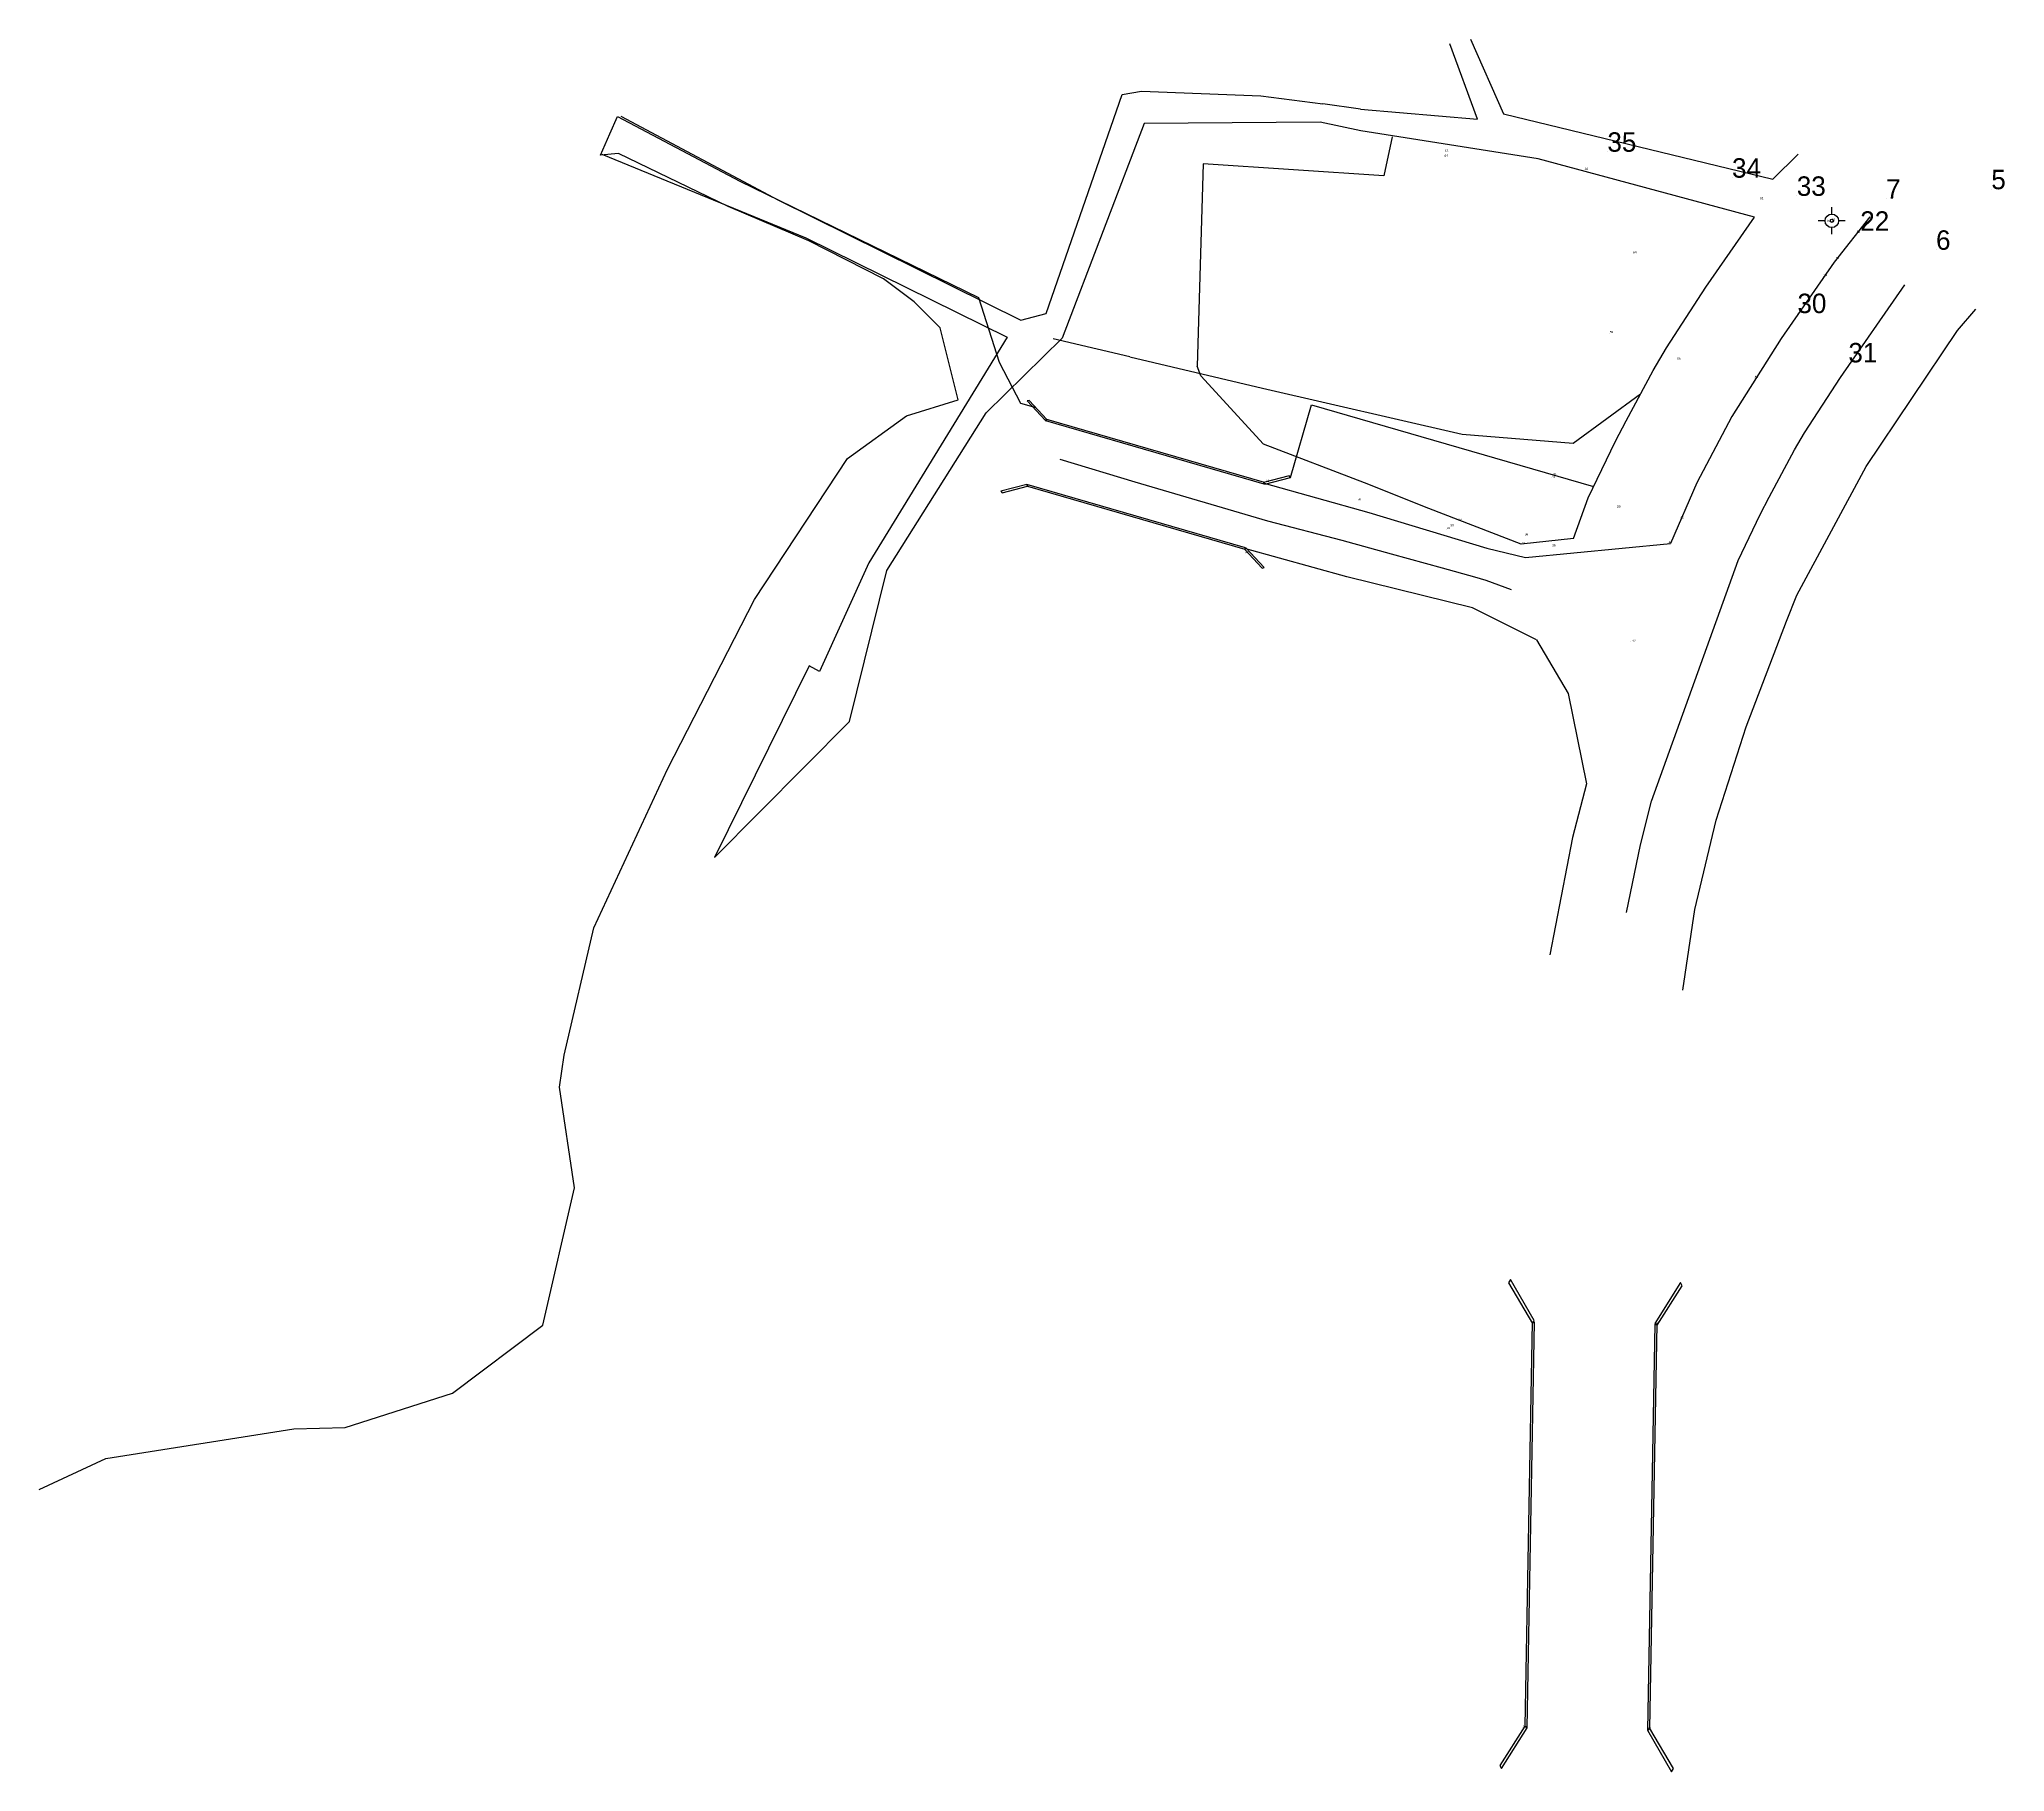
# Model space of a CAD drawing. Extents: x 550815 to 552079, y 1838416 to 1840178.
# Drawn here: x 550814.6 to 550996.4, y 1838544.7 to 1838705 of the extents above; entities that cross this region are included whole.
import ezdxf

# ---------------------------------------------------------------- set-up
doc = ezdxf.new("R2010")
doc.units = 0
for name, color, linetype in [('Level 1', 7, 'Continuous'), ('Level 10', 7, 'Continuous'), ('Level 12', 7, 'Continuous'), ('Level 22', 7, 'Continuous'), ('Level 23', 7, 'Continuous'), ('Level 27', 7, 'Continuous'), ('Level 31', 7, 'Continuous'), ('Level 5', 7, 'Continuous'), ('Level 50', 7, 'Continuous'), ('Level 7', 7, 'Continuous'), ('Level 9', 7, 'Continuous')]:
    doc.layers.add(name, color=color, linetype=linetype)

msp = doc.modelspace()

# ---------------------------------------------------------------- linework, layer by layer
at = {"layer": 'Level 1'}
for p, q in [((550930.33, 1838664.46), (550932.29, 1838671.18)), ((550932.29, 1838671.18), (550958.36, 1838663.61))]:
    msp.add_line(p, q, dxfattribs=at)
at = {"layer": 'Level 10'}
for p, q in [((550916.8, 1838697.19), (550909.21, 1838677.34)), ((550933.07, 1838697.33), (550916.8, 1838697.19)), ((550909.21, 1838677.34), (550902.18, 1838670.42))]:
    msp.add_line(p, q, dxfattribs=at)
for points in [[(550868.4, 1838697.88), (550882.97, 1838690.11), (550905.39, 1838679), (550907.74, 1838679.61), (550914.78, 1838699.89), (550916.57, 1838700.19)], [(550916.57, 1838700.19), (550927.59, 1838699.76), (550933.34, 1838699.01)], [(550973.25, 1838688.54), (550953.25, 1838693.93), (550936.84, 1838696.54)], [(550866.63, 1838694.38), (550885.5, 1838686.61), (550904.14, 1838677.43), (550891.34, 1838656.56), (550886.78, 1838646.51), (550885.82, 1838647.01)], [(550956.52, 1838658.81), (550957.87, 1838662.58), (550960.39, 1838667.81), (550961.38, 1838669.69), (550963.87, 1838674.34), (550965.11, 1838676.46), (550968.76, 1838682.07), (550973.25, 1838688.54)], [(550889.56, 1838641.86), (550892.99, 1838655.84), (550902.18, 1838670.42)], [(550885.82, 1838647.01), (550877.06, 1838629.29)], [(550877.06, 1838629.29), (550889.56, 1838641.86)]]:
    msp.add_lwpolyline(points, dxfattribs=at)
at = {"layer": 'Level 22'}
for p, q in [((550983.92, 1838688.58), (550980.62, 1838684.37)), ((550980.62, 1838684.37), (550975.72, 1838677.31)), ((550992.03, 1838678.04), (550993.74, 1838680.02)), ((550983.6, 1838665.48), (550992.03, 1838678.04)), ((550975.72, 1838677.31), (550971.15, 1838670.09)), ((550971.15, 1838670.09), (550967.91, 1838663.94)), ((550977.17, 1838653.56), (550983.6, 1838665.48)), ((550927.9, 1838663.91), (550937.58, 1838661.21)), ((550967.91, 1838663.94), (550965.48, 1838658.33)), ((550937.58, 1838661.21), (550948.49, 1838657.91)), ((550948.49, 1838657.91), (550952.09, 1838657.04)), ((550952.09, 1838657.04), (550965.48, 1838658.33)), ((550952.09, 1838657.04), (550965.48, 1838658.33)), ((550935.56, 1838655.25), (550926.2, 1838657.86)), ((550947.16, 1838652.39), (550935.56, 1838655.25)), ((550976.21, 1838651.15), (550977.17, 1838653.56)), ((550976.21, 1838651.15), (550977.17, 1838653.56)), ((550953.08, 1838649.42), (550947.16, 1838652.39)), ((550972.49, 1838641.39), (550976.21, 1838651.15)), ((550972.49, 1838641.39), (550976.21, 1838651.15)), ((550953.08, 1838649.42), (550956.01, 1838644.47)), ((550956.01, 1838644.47), (550957.72, 1838636.1)), ((550969.7, 1838632.75), (550972.49, 1838641.39)), ((550957.72, 1838636.1), (550956.41, 1838631.14)), ((550967.74, 1838624.46), (550969.7, 1838632.75)), ((550956.41, 1838631.14), (550954.34, 1838620.29)), ((550966.63, 1838617), (550967.74, 1838624.46))]:
    msp.add_line(p, q, dxfattribs=at)
for points in [[(550961.41, 1838624.19), (550962.72, 1838630.46), (550963.74, 1838634.51), (550971.73, 1838656.78), (550973.77, 1838661.03), (550974.62, 1838662.63), (550976.96, 1838667.01), (550977.87, 1838668.57), (550981.21, 1838673.71), (550987.16, 1838682.27)], [(550908.99, 1838666.13), (550915.94, 1838664.05), (550928.22, 1838660.43), (550935.1, 1838658.64), (550939.66, 1838657.39), (550944.36, 1838656.1), (550947.37, 1838655.27), (550948.41, 1838654.94), (550950.74, 1838654.08)]]:
    msp.add_lwpolyline(points, dxfattribs=at)
at = {"layer": 'Level 23'}
for p, q in [((550937.19, 1838663.94), (550927.83, 1838667.52)), ((550943.14, 1838661.59), (550937.19, 1838663.94)), ((550951.68, 1838658.29), (550943.14, 1838661.59)), ((550956.52, 1838658.81), (550951.68, 1838658.29))]:
    msp.add_line(p, q, dxfattribs=at)
msp.add_lwpolyline([(550814.61, 1838570.81), (550820.75, 1838573.66), (550838.14, 1838576.42), (550842.9, 1838576.55), (550852.84, 1838579.72), (550861.17, 1838586), (550864.11, 1838598.72), (550862.71, 1838608.04), (550863.15, 1838611), (550865.89, 1838622.77), (550872.7, 1838637.45), (550880.76, 1838653.16), (550889.37, 1838666.2), (550894.81, 1838670.16), (550899.6, 1838671.62), (550897.92, 1838678.29), (550895.52, 1838680.7), (550892.68, 1838682.83), (550885.79, 1838686.36), (550878.34, 1838689.52), (550868.17, 1838694.43), (550866.52, 1838694.28), (550867.39, 1838696.25), (550868.1, 1838697.86), (550879.39, 1838691.86), (550901.49, 1838681.1), (550903.39, 1838675.11), (550905.35, 1838671.33), (550906.78, 1838670.92)], dxfattribs=at)
at = {"layer": 'Level 27'}
for points in [[(550907.67, 1838669.72), (550907.79, 1838669.81), (550906.16, 1838671.58), (550905.97, 1838671.53)], [(550927.88, 1838663.85), (550927.92, 1838663.97), (550907.79, 1838669.81), (550907.67, 1838669.72)], [(550906, 1838663.66), (550905.96, 1838663.8), (550903.55, 1838663.18), (550903.68, 1838663.04)], [(550926.13, 1838657.82), (550926.17, 1838657.94), (550905.96, 1838663.8), (550906, 1838663.66)], [(550930.33, 1838664.46), (550930.2, 1838664.6), (550927.83, 1838663.98), (550927.97, 1838663.84)], [(550927.72, 1838656.06), (550927.91, 1838656.11), (550926.21, 1838657.93), (550926.09, 1838657.83)], [(550950.69, 1838590.24), (550950.51, 1838589.94), (550952.71, 1838586.15), (550952.89, 1838586.45)], [(550966.58, 1838589.65), (550966.4, 1838589.95), (550964.04, 1838586.17), (550964.26, 1838586.01)], [(550952.91, 1838586.3), (550952.69, 1838586.3), (550952, 1838548.91), (550952.22, 1838548.76)], [(550964.26, 1838586.09), (550964.04, 1838586.09), (550963.35, 1838548.55), (550963.58, 1838548.7)], [(550952.22, 1838548.76), (550952, 1838548.91), (550949.69, 1838545.28), (550949.86, 1838544.98)], [(550963.58, 1838548.7), (550963.35, 1838548.55), (550965.57, 1838544.69), (550965.76, 1838544.99)]]:
    msp.add_lwpolyline(points, close=True, dxfattribs=at)
at = {"layer": 'Level 31'}
for p, q in [((550922.25, 1838693.46), (550921.71, 1838674.76)), ((550938.96, 1838692.35), (550922.25, 1838693.46)), ((550922.04, 1838673.87), (550927.83, 1838667.52))]:
    msp.add_line(p, q, dxfattribs=at)
for points in [[(550939.74, 1838695.96), (550938.96, 1838692.35)], [(550922.04, 1838673.87), (550921.71, 1838674.76)]]:
    msp.add_lwpolyline(points, dxfattribs=at)
at = {"layer": 'Level 5'}
for p, q in [((550947.63, 1838697.6), (550945.09, 1838704.59)), ((550936.82, 1838698.54), (550933.34, 1838699.01)), ((550936.82, 1838698.54), (550947.63, 1838697.6)), ((550936.84, 1838696.54), (550933.07, 1838697.33)), ((550974.96, 1838692.05), (550977.29, 1838694.36))]:
    msp.add_line(p, q, dxfattribs=at)
msp.add_lwpolyline([(550946.99, 1838705), (550950.03, 1838698.11), (550974.96, 1838692.05)], dxfattribs=at)
at = {"layer": 'Level 50'}
for p, q in [((550912.46, 1838676.33), (550908.39, 1838677.29)), ((550915.49, 1838675.61), (550912.46, 1838676.33))]:
    msp.add_line(p, q, dxfattribs=at)
msp.add_lwpolyline([(550915.49, 1838675.61), (550927.74, 1838672.7), (550946.22, 1838668.47), (550956.47, 1838667.61), (550962.72, 1838672.19)], dxfattribs=at)
at = {"layer": 'Level 7'}
for p, q in [((550944.63, 1838694.58), (550944.63, 1838694.58)), ((550959.65, 1838694.59), (550959.65, 1838694.59)), ((550944.59, 1838694.14), (550944.59, 1838694.14)), ((550957.56, 1838692.91), (550957.56, 1838692.91)), ((550957.56, 1838692.91), (550957.56, 1838692.91)), ((550971.18, 1838692.19), (550971.18, 1838692.19)), ((550995.16, 1838691.12), (550995.16, 1838691.12)), ((550973.79, 1838690.2), (550973.79, 1838690.2)), ((550973.79, 1838690.2), (550973.79, 1838690.2)), ((550977.17, 1838690.51), (550977.17, 1838690.51)), ((550980.41, 1838688.82), (550980.41, 1838689.45)), ((550980.41, 1838688.82), (550980.41, 1838689.45)), ((550985.43, 1838690.24), (550985.43, 1838690.24)), ((550979.78, 1838688.2), (550979.15, 1838688.2)), ((550979.78, 1838688.2), (550979.15, 1838688.2)), ((550980.41, 1838686.95), (550980.41, 1838687.57)), ((550980.41, 1838686.95), (550980.41, 1838687.57)), ((550981.65, 1838688.2), (550981.03, 1838688.2)), ((550981.65, 1838688.2), (550981.03, 1838688.2)), ((550982.72, 1838687.08), (550982.72, 1838687.08)), ((550982.72, 1838687.08), (550982.72, 1838687.08)), ((550983.03, 1838687.28), (550983.03, 1838687.28)), ((550983.61, 1838688.04), (550983.61, 1838688.04)), ((550983.61, 1838688.04), (550983.61, 1838688.04)), ((550962.04, 1838685.18), (550962.04, 1838685.18)), ((550962.04, 1838685.18), (550962.04, 1838685.18)), ((550990.05, 1838685.52), (550990.05, 1838685.52)), ((550980.78, 1838684.66), (550980.78, 1838684.66)), ((550980.78, 1838684.66), (550980.78, 1838684.66)), ((550979.65, 1838683.09), (550979.65, 1838683.09)), ((550979.65, 1838683.09), (550979.65, 1838683.09)), ((550977.23, 1838679.66), (550977.23, 1838679.66)), ((550959.88, 1838677.81), (550959.88, 1838677.81)), ((550959.88, 1838677.81), (550959.88, 1838677.81)), ((550966.1, 1838675.34), (550966.1, 1838675.34)), ((550966.1, 1838675.34), (550966.1, 1838675.34)), ((550981.94, 1838675.1), (550981.94, 1838675.1)), ((550973.27, 1838673.65), (550973.27, 1838673.65)), ((550973.27, 1838673.65), (550973.27, 1838673.65)), ((550973.28, 1838673.68), (550973.28, 1838673.68)), ((550973.28, 1838673.68), (550973.28, 1838673.68)), ((550907.65, 1838669.65), (550907.65, 1838669.65)), ((550905.92, 1838663.58), (550905.92, 1838663.58)), ((550928.06, 1838664.04), (550928.06, 1838664.04)), ((550954.51, 1838664.41), (550954.51, 1838664.41)), ((550954.63, 1838664.65), (550954.63, 1838664.65)), ((550936.61, 1838662.32), (550936.61, 1838662.32)), ((550960.55, 1838661.66), (550960.55, 1838661.66)), ((550945.13, 1838659.94), (550945.13, 1838659.94)), ((550945.86, 1838660.45), (550945.86, 1838660.45)), ((550966.39, 1838660.65), (550966.39, 1838660.65)), ((550944.8, 1838659.68), (550944.8, 1838659.68)), ((550951.73, 1838658.29), (550951.73, 1838658.29)), ((550952.03, 1838659.09), (550952.03, 1838659.09)), ((550954.55, 1838658.08), (550954.55, 1838658.08)), ((550965.32, 1838658.37), (550965.32, 1838658.37)), ((550926.15, 1838657.46), (550926.15, 1838657.46)), ((550961.75, 1838649.25), (550961.75, 1838649.25)), ((550964.08, 1838586.12), (550964.08, 1838586.12)), ((550951.81, 1838548.82), (550951.81, 1838548.82)), ((550963.41, 1838548.62), (550963.41, 1838548.62))]:
    msp.add_line(p, q, dxfattribs=at)
for radius in [0.625, 0.625, 0.15, 0.15]:
    msp.add_circle((550980.41, 1838688.2), radius, dxfattribs=at)

# ---------------------------------------------------------------- texts
at = {"layer": 'Level 10'}
msp.add_text('46', height=0.2, dxfattribs=at).set_placement((550966.4, 1838660.65))
at = {"layer": 'Level 12'}
for s, height, p in [('35', 1.8, (550959.65, 1838694.59)), ('64', 0.2, (550944.59, 1838694.14)), ('63', 0.2, (550944.63, 1838694.58)), ('62', 0.2, (550957.56, 1838692.91)), ('62', 0.2, (550957.56, 1838692.91)), ('34', 1.8, (550971.18, 1838692.19)), ('5', 1.8, (550995.16, 1838691.12)), ('33', 1.8, (550977.17, 1838690.51)), ('7', 1.8, (550985.43, 1838690.24)), ('61', 0.2, (550973.78, 1838690.2)), ('61', 0.2, (550973.78, 1838690.2)), ('22', 1.8, (550983.04, 1838687.28)), ('52', 0.2, (550982.72, 1838687.08)), ('52', 0.2, (550982.72, 1838687.08)), ('56', 0.2, (550983.61, 1838688.04)), ('56', 0.2, (550983.61, 1838688.04)), ('6', 1.8, (550990.05, 1838685.52)), ('60', 0.2, (550962.04, 1838685.18)), ('60', 0.2, (550962.04, 1838685.18)), ('53', 0.2, (550980.78, 1838684.66)), ('53', 0.2, (550980.78, 1838684.66)), ('54', 0.2, (550979.65, 1838683.09)), ('54', 0.2, (550979.65, 1838683.09)), ('30', 1.8, (550977.23, 1838679.66)), ('59', 0.2, (550959.88, 1838677.81)), ('59', 0.2, (550959.88, 1838677.81)), ('31', 1.8, (550981.94, 1838675.1)), ('58', 0.2, (550966.1, 1838675.34)), ('58', 0.2, (550966.1, 1838675.34)), ('55', 0.2, (550973.27, 1838673.65)), ('55', 0.2, (550973.27, 1838673.65)), ('51', 0.2, (550973.28, 1838673.68)), ('51', 0.2, (550973.28, 1838673.68)), ('45', 0.2, (550907.65, 1838669.65)), ('44', 0.2, (550905.92, 1838663.58)), ('42', 0.2, (550928.06, 1838664.04)), ('48', 0.2, (550954.51, 1838664.41)), ('49', 0.2, (550954.62, 1838664.65)), ('41', 0.2, (550936.61, 1838662.32)), ('50', 0.2, (550960.55, 1838661.66)), ('40', 0.2, (550944.8, 1838659.68)), ('39', 0.2, (550945.13, 1838659.94)), ('38', 0.2, (550945.86, 1838660.45)), ('37', 0.2, (550951.73, 1838658.29)), ('36', 0.2, (550952.02, 1838659.09)), ('35', 0.2, (550954.55, 1838658.08)), ('47', 0.2, (550965.32, 1838658.37)), ('43', 0.2, (550926.16, 1838657.46)), ('TR2', 0.2, (550961.75, 1838649.25)), ('34', 0.2, (550964.08, 1838586.12)), ('33', 0.2, (550951.81, 1838548.82)), ('32', 0.2, (550963.41, 1838548.62))]:
    msp.add_text(s, height=height, dxfattribs=at).set_placement(p)
at = {"layer": 'Level 7'}
msp.add_text('57', height=0.2, dxfattribs=at).set_placement((550980.4, 1838688.2))
msp.add_text('57', height=0.2, dxfattribs=at).set_placement((550980.4, 1838688.2))
at = {"layer": 'Level 9'}
msp.add_text('KC', height=0.2, dxfattribs=at).set_placement((550980.01, 1838688.1))
msp.add_text('KC', height=0.2, dxfattribs=at).set_placement((550980.01, 1838688.1))

doc.saveas('drawing.dxf')
